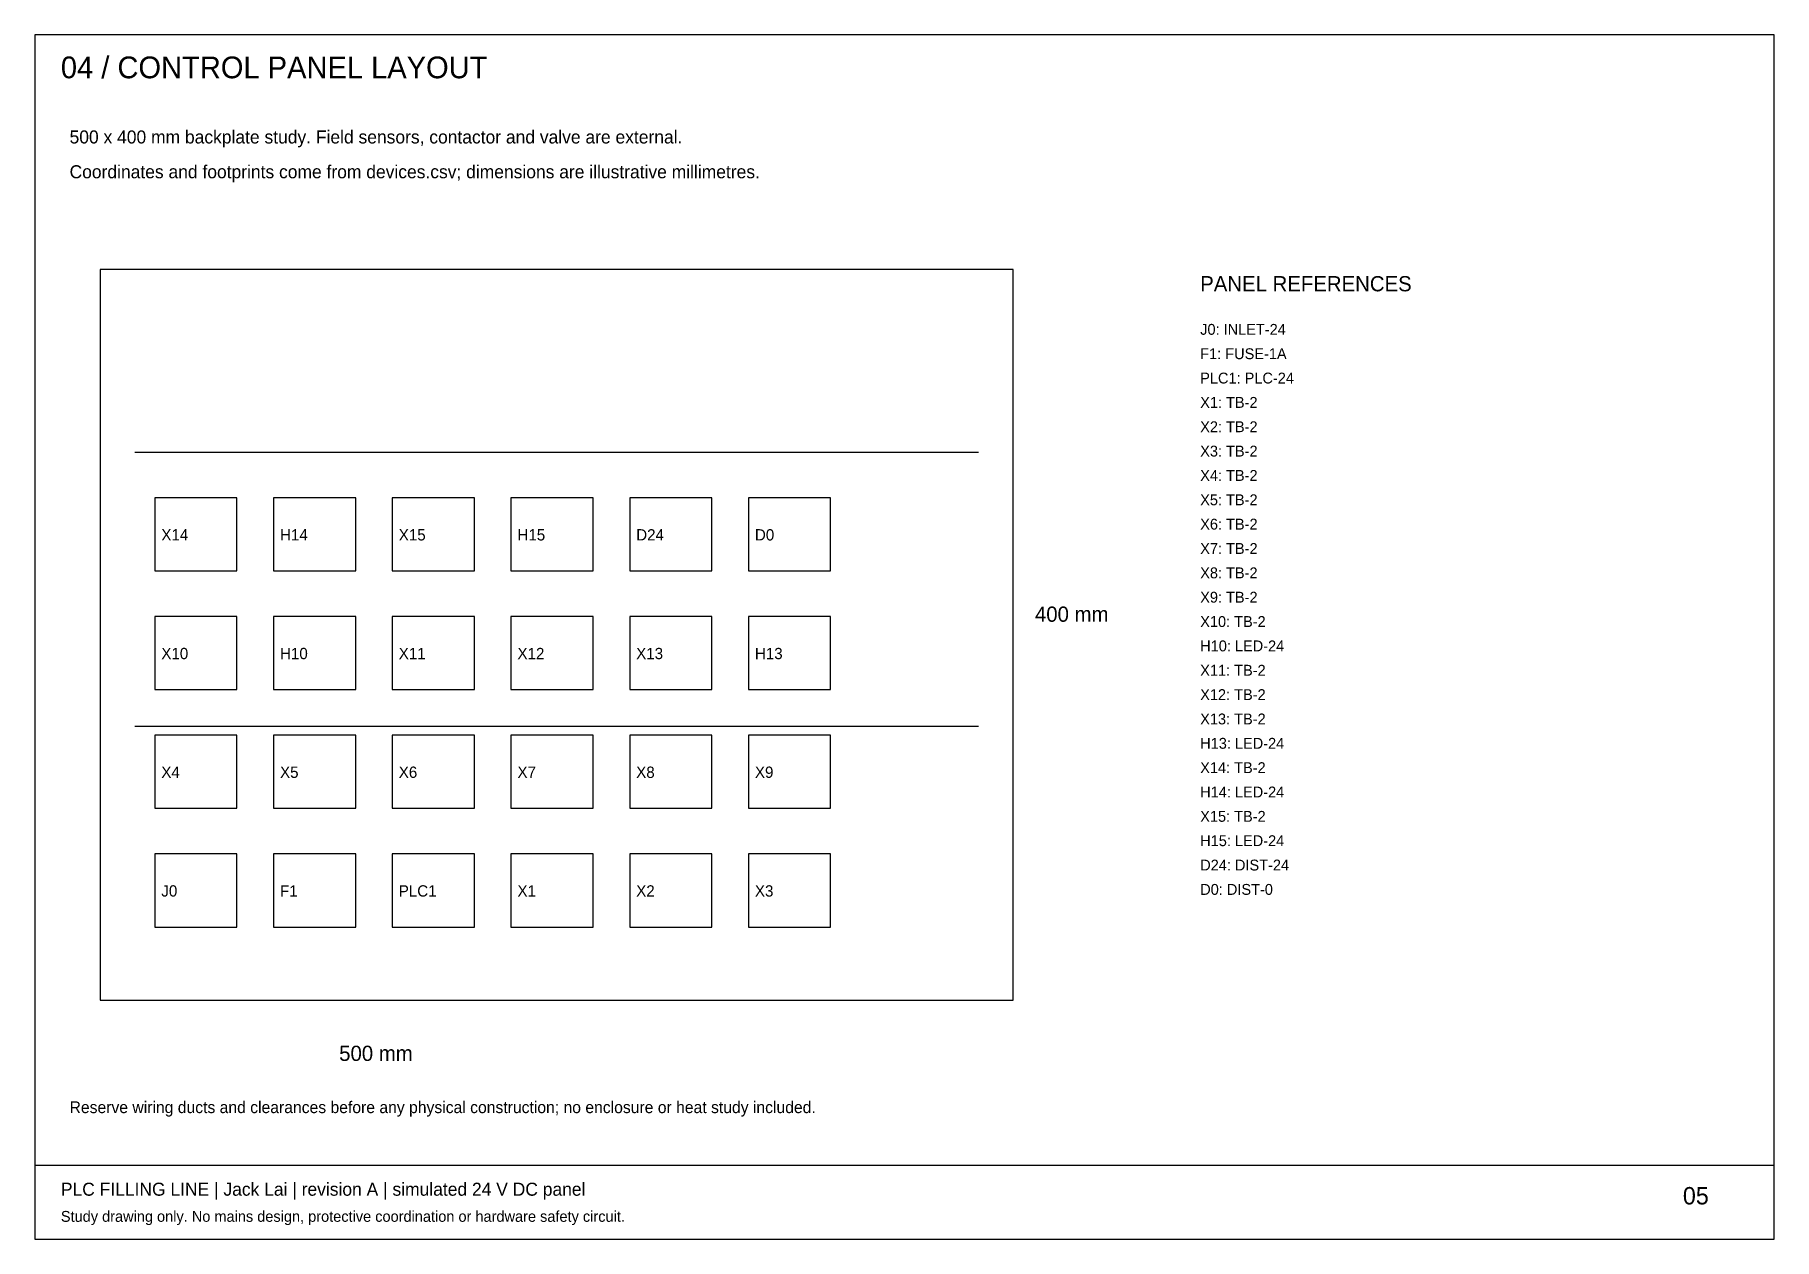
# Model space of a CAD drawing. Header units: millimetres. Extents: x 10 to 2610, y 10 to 287.
# Drawn here: x 1770 to 2170, y 10 to 287 of the extents above; entities that cross this region are included whole.
import ezdxf

# ---------------------------------------------------------------- set-up
doc = ezdxf.new("R2010")
doc.units = ezdxf.units.MM
doc.layers.add('SHEET_5', color=7, linetype='Continuous')

msp = doc.modelspace()

# ---------------------------------------------------------------- texts
at = {"layer": 'SHEET_5'}
for s, height, p in [('04 / CONTROL PANEL LAYOUT', 5, (1776, 277)), ('500 x 400 mm backplate study. Field sensors, contactor and valve are external.', 3, (1778, 262)), ('Coordinates and footprints come from devices.csv; dimensions are illustrative millimetres.', 3, (1778, 254)), ('PANEL REFERENCES', 3.5, (2038, 228)), ('J0: INLET-24', 2.5, (2038, 218)), ('F1: FUSE-1A', 2.5, (2038, 212.4)), ('PLC1: PLC-24', 2.5, (2038, 206.8)), ('X1: TB-2', 2.5, (2038, 201.2)), ('X2: TB-2', 2.5, (2038, 195.6)), ('X3: TB-2', 2.5, (2038, 190)), ('X4: TB-2', 2.5, (2038, 184.4)), ('X5: TB-2', 2.5, (2038, 178.8)), ('X14', 2.6, (1799.1, 170.7)), ('H14', 2.6, (1826.4, 170.7)), ('X15', 2.6, (1853.7, 170.7)), ('H15', 2.6, (1881, 170.7)), ('D24', 2.6, (1908.3, 170.7)), ('D0', 2.6, (1935.6, 170.7)), ('X6: TB-2', 2.5, (2038, 173.2)), ('X7: TB-2', 2.5, (2038, 167.6)), ('X8: TB-2', 2.5, (2038, 162)), ('X9: TB-2', 2.5, (2038, 156.4)), ('400 mm', 3.5, (2000, 152)), ('X10: TB-2', 2.5, (2038, 150.8)), ('X10', 2.6, (1799.1, 143.4)), ('H10', 2.6, (1826.4, 143.4)), ('X11', 2.6, (1853.7, 143.4)), ('X12', 2.6, (1881, 143.4)), ('X13', 2.6, (1908.3, 143.4)), ('H13', 2.6, (1935.6, 143.4)), ('H10: LED-24', 2.5, (2038, 145.2)), ('X11: TB-2', 2.5, (2038, 139.6)), ('X12: TB-2', 2.5, (2038, 134)), ('X13: TB-2', 2.5, (2038, 128.4)), ('H13: LED-24', 2.5, (2038, 122.8)), ('X4', 2.6, (1799.1, 116.1)), ('X5', 2.6, (1826.4, 116.1)), ('X6', 2.6, (1853.7, 116.1)), ('X7', 2.6, (1881, 116.1)), ('X8', 2.6, (1908.3, 116.1)), ('X9', 2.6, (1935.6, 116.1)), ('X14: TB-2', 2.5, (2038, 117.2)), ('H14: LED-24', 2.5, (2038, 111.6)), ('X15: TB-2', 2.5, (2038, 106)), ('H15: LED-24', 2.5, (2038, 100.4)), ('D24: DIST-24', 2.5, (2038, 94.8)), ('J0', 2.6, (1799.1, 88.8)), ('F1', 2.6, (1826.4, 88.8)), ('PLC1', 2.6, (1853.7, 88.8)), ('X1', 2.6, (1881, 88.8)), ('X2', 2.6, (1908.3, 88.8)), ('X3', 2.6, (1935.6, 88.8)), ('D0: DIST-0', 2.5, (2038, 89.2)), ('500 mm', 3.5, (1840, 51)), ('Reserve wiring ducts and clearances before any physical construction; no enclosure or heat study included.', 2.7, (1778, 39)), ('PLC FILLING LINE | Jack Lai | revision A | simulated 24 V DC panel', 3, (1776, 20)), ('05', 4, (2149, 18)), ('Study drawing only. No mains design, protective coordination or hardware safety circuit.', 2.5, (1776, 14))]:
    msp.add_text(s, height=height, dxfattribs=at).set_placement(p)

# ---------------------------------------------------------------- linework, layer by layer
at = {"layer": 'SHEET_5'}
for p, q in [((1793, 191), (1987, 191)), ((1793, 128), (1987, 128)), ((1770, 27), (2170, 27))]:
    msp.add_line(p, q, dxfattribs=at)
for points in [[(1770, 10), (2170, 10), (2170, 287), (1770, 287)], [(1785, 65), (1995, 65), (1995, 233), (1785, 233)], [(1797.6, 163.7), (1816.5, 163.7), (1816.5, 180.5), (1797.6, 180.5)], [(1824.9, 163.7), (1843.8, 163.7), (1843.8, 180.5), (1824.9, 180.5)], [(1852.2, 163.7), (1871.1, 163.7), (1871.1, 180.5), (1852.2, 180.5)], [(1879.5, 163.7), (1898.4, 163.7), (1898.4, 180.5), (1879.5, 180.5)], [(1906.8, 163.7), (1925.7, 163.7), (1925.7, 180.5), (1906.8, 180.5)], [(1934.1, 163.7), (1953, 163.7), (1953, 180.5), (1934.1, 180.5)], [(1797.6, 136.4), (1816.5, 136.4), (1816.5, 153.2), (1797.6, 153.2)], [(1824.9, 136.4), (1843.8, 136.4), (1843.8, 153.2), (1824.9, 153.2)], [(1852.2, 136.4), (1871.1, 136.4), (1871.1, 153.2), (1852.2, 153.2)], [(1879.5, 136.4), (1898.4, 136.4), (1898.4, 153.2), (1879.5, 153.2)], [(1906.8, 136.4), (1925.7, 136.4), (1925.7, 153.2), (1906.8, 153.2)], [(1934.1, 136.4), (1953, 136.4), (1953, 153.2), (1934.1, 153.2)], [(1797.6, 109.1), (1816.5, 109.1), (1816.5, 125.9), (1797.6, 125.9)], [(1824.9, 109.1), (1843.8, 109.1), (1843.8, 125.9), (1824.9, 125.9)], [(1852.2, 109.1), (1871.1, 109.1), (1871.1, 125.9), (1852.2, 125.9)], [(1879.5, 109.1), (1898.4, 109.1), (1898.4, 125.9), (1879.5, 125.9)], [(1906.8, 109.1), (1925.7, 109.1), (1925.7, 125.9), (1906.8, 125.9)], [(1934.1, 109.1), (1953, 109.1), (1953, 125.9), (1934.1, 125.9)], [(1797.6, 81.8), (1816.5, 81.8), (1816.5, 98.6), (1797.6, 98.6)], [(1824.9, 81.8), (1843.8, 81.8), (1843.8, 98.6), (1824.9, 98.6)], [(1852.2, 81.8), (1871.1, 81.8), (1871.1, 98.6), (1852.2, 98.6)], [(1879.5, 81.8), (1898.4, 81.8), (1898.4, 98.6), (1879.5, 98.6)], [(1906.8, 81.8), (1925.7, 81.8), (1925.7, 98.6), (1906.8, 98.6)], [(1934.1, 81.8), (1953, 81.8), (1953, 98.6), (1934.1, 98.6)]]:
    msp.add_lwpolyline(points, close=True, dxfattribs=at)

msp.set_redraw_order([(e.dxf.handle, doc.entitydb.next_handle()) for e in msp.query("TEXT MTEXT ATTDEF DIMENSION ARC_DIMENSION")])  # texts and dimensions are drawn at this point

doc.saveas('drawing.dxf')
